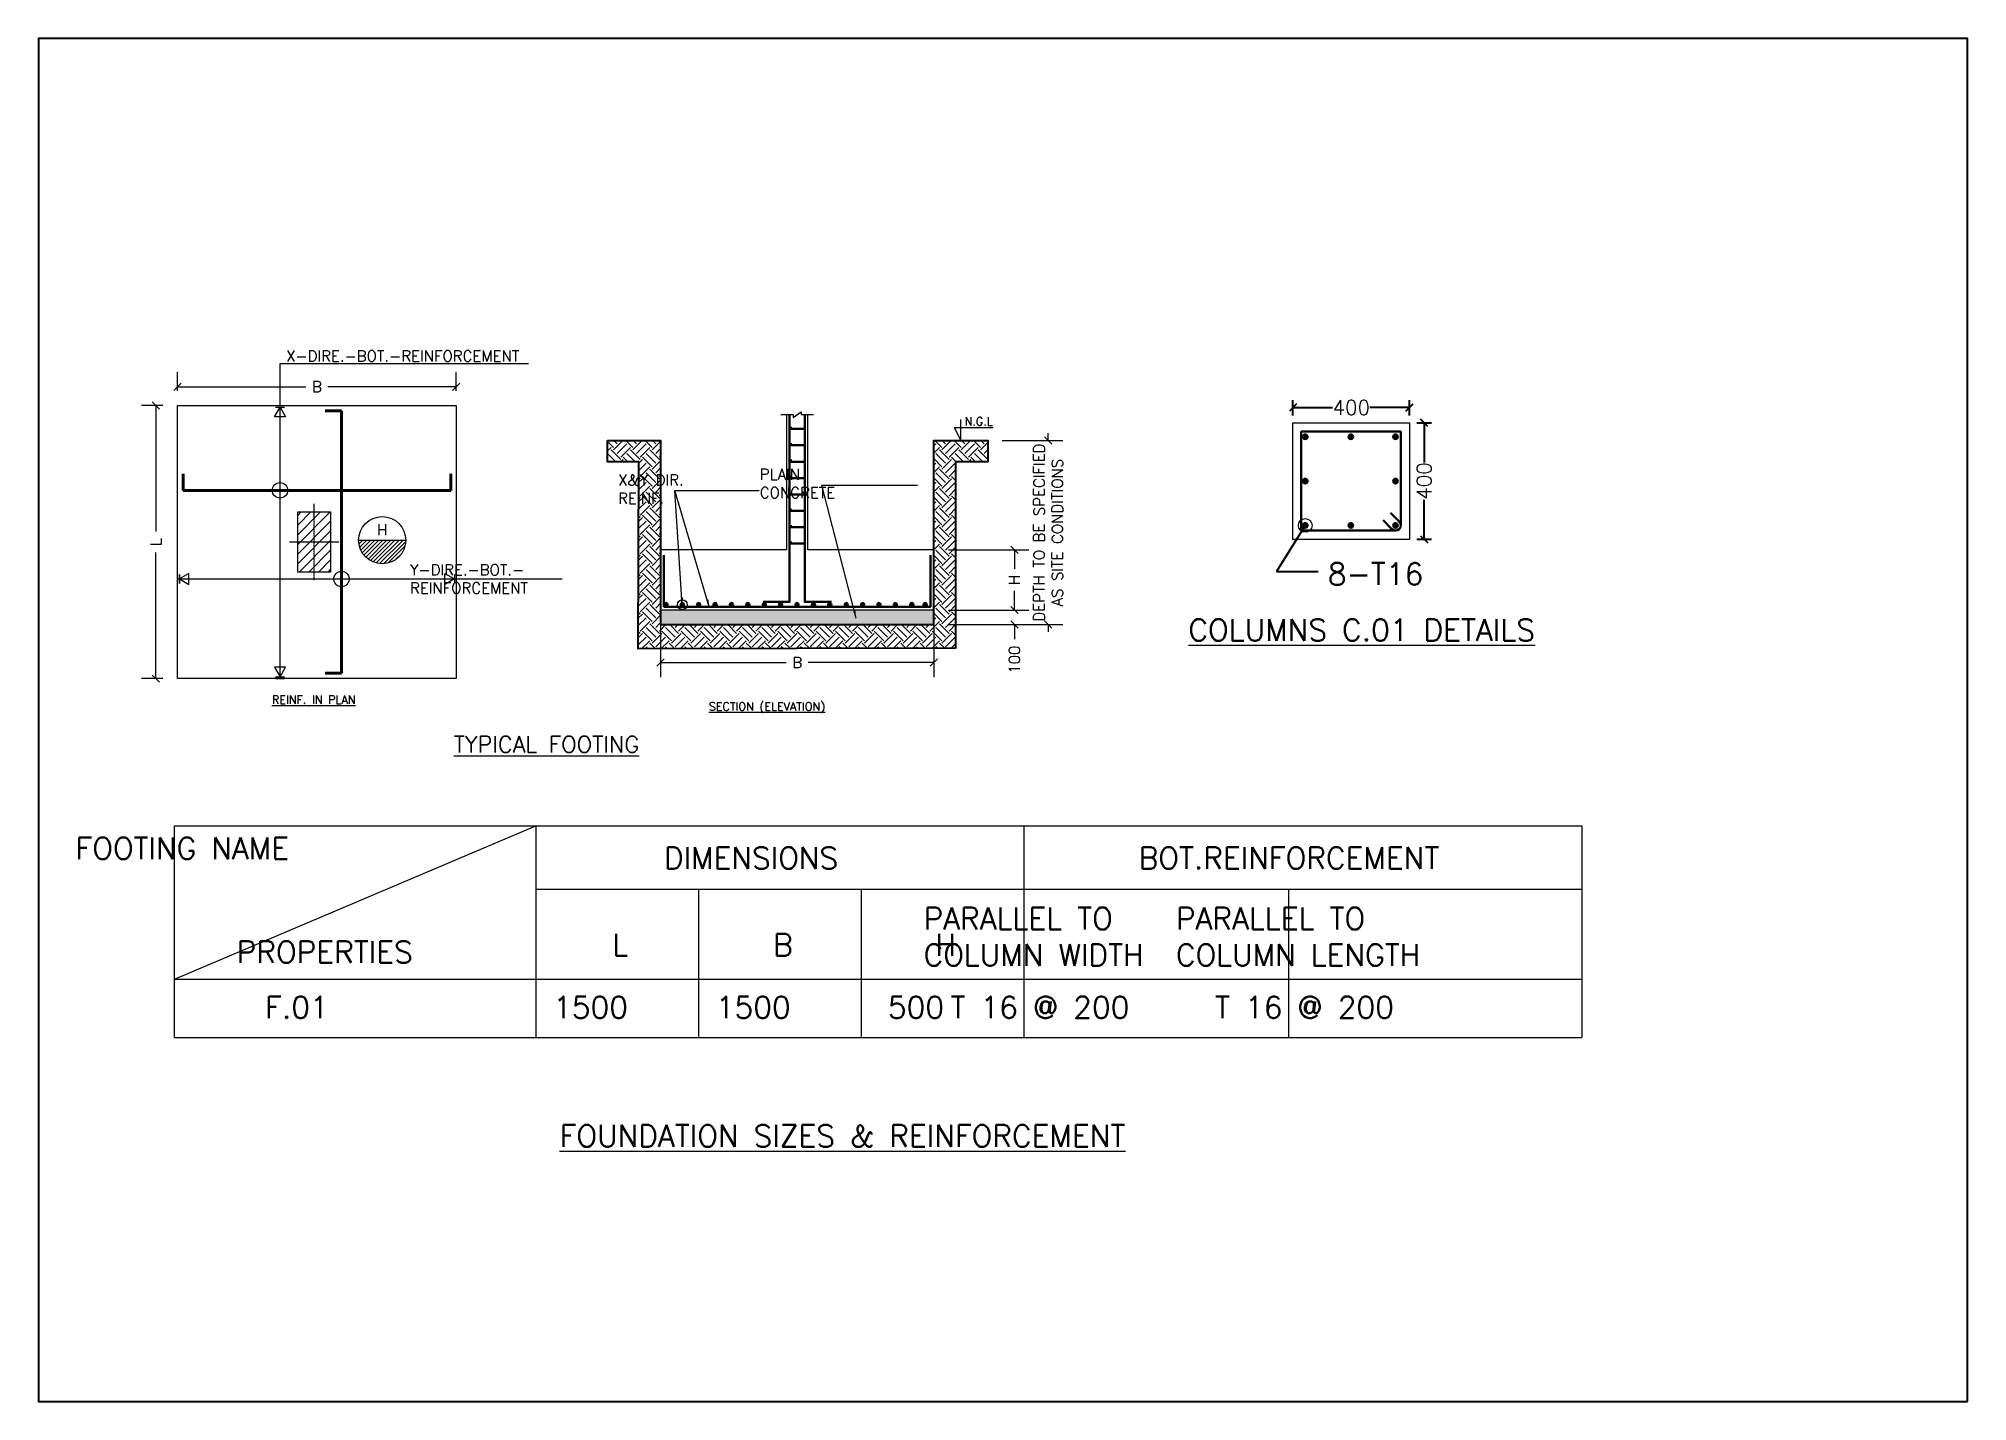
# Model space of a CAD drawing. Header units: millimetres. Extents: x 5119 to 442966, y -339486 to 193490.
# Drawn here: x 70506 to 83744, y 133569 to 142919 of the extents above; entities that cross this region are included whole.
import ezdxf

# ---------------------------------------------------------------- set-up
doc = ezdxf.new("R2010")
doc.units = ezdxf.units.MM
doc.header["$LTSCALE"] = 10
doc.header["$PDMODE"] = 34
doc.linetypes.add('center', pattern=[13.75, 9.75, -1.5, 1, -1.5])
doc.layers.add('LOGO', color=250, linetype='Continuous')
for name, color, linetype, lineweight in [('STR-CL', 1, 'center', 9), ('STR-CONC_IN_SEC', 7, 'Continuous', 15), ('STR-DIM', 1, 'Continuous', 9), ('STR-HATCH', 4, 'Continuous', 9), ('STR-REINF', 7, 'Continuous', 40), ('STR-REINF_IN_SEC', 7, 'Continuous', 30), ('STR-REINF_LEADER', 7, 'Continuous', 9), ('STR-TEXT', 7, 'Continuous', 9)]:
    doc.layers.add(name, color=color, linetype=linetype, lineweight=lineweight)
doc.styles.add('MINA_CM_S', font='romans.shx', dxfattribs={"height": 15})
doc.styles.add('MINA_CM_X-SEC_S', font='romans.shx', dxfattribs={"height": 7.5})
doc.styles.add('MINA_MM_X-SEC', font='romans.shx', dxfattribs={"height": 125})
doc.styles.add('MINA_MM_X-SEC_50', font='romans.shx', dxfattribs={"height": 100})
doc.styles.add('MINA_MM_X-SEC_S', font='romans.shx', dxfattribs={"height": 75, "bigfont": '@extfont2.shx'})
doc.styles.add('MINA_MM_X-SEC_SMALLER', font='romans.shx', dxfattribs={"height": 75, "bigfont": '@extfont2.shx'})
doc.dimstyles.new('MINA_MM_X-SEC_50', dxfattribs={"dimtxt": 100, "dimasz": 50, "dimexe": 50, "dimexo": 50, "dimgap": 0, "dimtad": 0, "dimdec": 0, "dimlfac": 0.5, "dimzin": 0, "dimdsep": 46, "dimtxsty": 'MINA_MM_X-SEC_50', "dimblk": 'OBLIQUE', "dimcen": 90, "dimclrt": 7, "dimadec": 0, "dimazin": 0, "dimtfac": 1, "dimtdec": 0, "dimtofl": 0, "dimtmove": 0, "dimatfit": 0, "dimfxl": 1, "dimtolj": 1, "dimtzin": 0, "dimarcsym": 0})
doc.dimstyles.new('MINA_MM_X-SEC_S', dxfattribs={"dimtxt": 75, "dimasz": 50, "dimexe": 100, "dimexo": 100, "dimgap": 50, "dimtad": 0, "dimdec": 0, "dimzin": 0, "dimdsep": 46, "dimtxsty": 'MINA_MM_X-SEC_S', "dimblk": 'OBLIQUE', "dimcen": 0.09, "dimclrd": 256, "dimclre": 256, "dimclrt": 7, "dimadec": 0, "dimazin": 0, "dimtfac": 1, "dimtdec": 0, "dimtix": 1, "dimtofl": 0, "dimtmove": 0, "dimatfit": 0, "dimfxl": 1, "dimtolj": 1, "dimtzin": 0, "dimlwd": -1, "dimlwe": -1, "dimarcsym": 0})

msp = doc.modelspace()

# ---------------------------------------------------------------- texts
at = {"layer": 'STR-TEXT'}
for s, insert, char_height, attachment_point, style in [('\\A1;X-DIRE.-BOT.-REINFORCEMENT', (73004.5, 140741.8), 75, 5, 'MINA_MM_X-SEC_SMALLER'), ('\\A1;\\pxql;N.G.L', (76861.5, 140321.3), 56.25, 1, 'MINA_CM_X-SEC_S'), ('\\A1;\\pxql;X&Y DIR.\\PREINF.', (74933.4, 139928.1), 75, 3, 'MINA_MM_X-SEC_SMALLER'), ('\\A1;\\pxql;PLAIN\\PCONCRETE', (75972.9, 139966.9), 75, 3, 'MINA_MM_X-SEC_SMALLER'), ('\\A1;H', (72863.2, 139550), 75, 5, 'MINA_MM_X-SEC_SMALLER'), ('\\A1;\\pxql;Y-DIRE.-BOT.-\\PREINFORCEMENT', (73459.6, 139211.9), 75, 5, 'MINA_MM_X-SEC_SMALLER'), ('\\A1;8-T16', (79354.1, 139321.7), 150, 1, 'MINA_CM_X-SEC_S'), ('\\A1;{\\LCOLUMNS C.01 DETAILS}', (78397.5, 138937.3), 150, 1, 'MINA_CM_S'), ('\\A1;{\\LREINF. IN PLAN}', (72394.2, 138383.8), 56.25, 5, 'MINA_CM_X-SEC_S'), ('\\A1;{\\LSECTION (ELEVATION)}', (75504.7, 138327.8), 56.25, 5, 'MINA_CM_X-SEC_S'), ('\\A1;{\\LTYPICAL FOOTING}', (73355, 138133.3), 112.5, 1, 'MINA_CM_S'), ('\\A1;\\pxql;FOOTING NAME', (71492.1, 137363.8), 150, 5, 'MINA_MM_X-SEC'), ('\\A1;DIMENSIONS', (75395.9, 137297.2), 150, 5, 'MINA_MM_X-SEC'), ('\\A1;BOT.REINFORCEMENT', (79087.9, 137297.2), 150, 5, 'MINA_MM_X-SEC'), ('\\A1;\\pxql;PARALLEL TO\\PCOLUMN WIDTH', (77335.1, 136757.1), 150, 5, 'MINA_MM_X-SEC'), ('\\A1;\\pxql;PARALLEL TO\\PCOLUMN LENGTH', (79150.5, 136757.1), 150, 5, 'MINA_MM_X-SEC'), ('\\A1;L', (74498.1, 136701.7), 150, 5, 'MINA_MM_X-SEC'), ('\\A1;B', (75615, 136701.7), 150, 5, 'MINA_MM_X-SEC'), ('\\A1;H', (76731.9, 136701.7), 150, 5, 'MINA_MM_X-SEC'), ('\\A1;\\pxql;PROPERTIES', (72470, 136652.2), 150, 5, 'MINA_MM_X-SEC'), ('\\A1;\\pxql;F.01', (72278.6, 136273.4), 150, 5, 'MINA_MM_X-SEC'), ('\\A1;\\pxql;1500', (74294, 136273.4), 150, 5, 'MINA_MM_X-SEC'), ('\\A1;\\pxql;1500', (75410.8, 136273.4), 150, 5, 'MINA_MM_X-SEC'), ('\\A1;\\pxql;500', (76527.7, 136273.4), 150, 5, 'MINA_MM_X-SEC'), ('\\A1;\\pxql;T 16 @ 200', (77378.4, 136273.4), 150, 5, 'MINA_MM_X-SEC'), ('\\A1;\\pxql;T 16 @ 200', (79193.8, 136273.4), 150, 5, 'MINA_MM_X-SEC'), ('\\A1;{\\LFOUNDATION SIZES & REINFORCEMENT}', (74081.9, 135465.8), 150, 1, 'MINA_CM_S')]:
    msp.add_mtext(s, dxfattribs=dict(at, insert=insert, char_height=char_height, attachment_point=attachment_point, style=style))

# ---------------------------------------------------------------- blocks, each defined once
blk = doc.blocks.new('_Oblique')
at = {"color": 0, "linetype": 'ByBlock', "lineweight": -2}
blk.add_line((-0.5, -0.5), (0.5, 0.5), dxfattribs=at)
blk = doc.blocks.new('*D215')
at = {"layer": 'Defpoints', "color": 0, "transparency": 16777216}
for p in [(74775, 138999), (76650, 138999), (76650, 138639)]:
    blk.add_point(p, dxfattribs=at)
at = {"layer": 'STR-DIM', "transparency": 16777216}
for p, q in [((74775, 138899), (74775, 138539)), ((76650, 138899), (76650, 138539)), ((74775, 138639), (75637, 138639)), ((76650, 138639), (75787, 138639))]:
    blk.add_line(p, q, dxfattribs=at)
at = {"layer": 'STR-DIM', "transparency": 16777216, "xscale": 50, "yscale": 50, "zscale": 50, "rotation": 180}
blk.add_blockref('_Oblique', (74775, 138639), dxfattribs=at)
at = {"layer": 'STR-DIM', "transparency": 16777216, "xscale": 50, "yscale": 50, "zscale": 50}
blk.add_blockref('_Oblique', (76650, 138639), dxfattribs=at)
at = {"layer": 'STR-DIM', "color": 7, "transparency": 16777216, "insert": (75712, 138639), "char_height": 75, "attachment_point": 5, "style": 'MINA_MM_X-SEC_S'}
blk.add_mtext('\\A1;B', dxfattribs=at)
blk = doc.blocks.new('BAR')
at = {"layer": 'STR-HATCH'}
h = blk.add_hatch(dxfattribs=at)
h.set_pattern_fill('ANSI31', color=256, scale=20)
h.set_pattern_definition([(45, (0, 0), (-1.76777, 1.76777), [])])
edge = h.paths.add_edge_path()
edge.add_arc((0, 0), 12.5, 0, 360)
at = {"layer": 'STR-REINF_IN_SEC'}
blk.add_circle((0, 0), 12.5, dxfattribs=at)
blk = doc.blocks.new('*D216')
at = {"layer": 'Defpoints', "color": 0, "transparency": 16777216}
for p in [(76650, 138999), (77203, 138999), (76650, 138899)]:
    blk.add_point(p, dxfattribs=at)
at = {"layer": 'STR-DIM', "transparency": 16777216}
for p, q in [((76750, 138999), (77303, 138999)), ((77203, 138999), (77203, 139049)), ((76750, 138899), (77303, 138899)), ((77203, 138899), (77203, 138799))]:
    blk.add_line(p, q, dxfattribs=at)
at = {"layer": 'STR-DIM', "transparency": 16777216, "xscale": 50, "yscale": 50, "zscale": 50}
for p, rotation in [((77203, 138999), 270), ((77203, 138899), 90)]:
    blk.add_blockref('_Oblique', p, dxfattribs=dict(at, rotation=rotation))
at = {"layer": 'STR-DIM', "color": 7, "transparency": 16777216, "insert": (77203, 138658), "char_height": 75, "attachment_point": 5, "rotation": 90, "style": 'MINA_MM_X-SEC_S'}
blk.add_mtext('\\A1;100', dxfattribs=at)
blk = doc.blocks.new('*D217')
at = {"layer": 'Defpoints', "color": 0, "transparency": 16777216}
for p in [(76650, 139412), (76650, 138999), (77203, 138999)]:
    blk.add_point(p, dxfattribs=at)
at = {"layer": 'STR-DIM', "transparency": 16777216}
for p, q in [((76750, 139412), (77303, 139412)), ((77203, 139412), (77203, 139281)), ((76750, 138999), (77303, 138999)), ((77203, 138999), (77203, 139131))]:
    blk.add_line(p, q, dxfattribs=at)
at = {"layer": 'STR-DIM', "transparency": 16777216, "xscale": 50, "yscale": 50, "zscale": 50}
for p, rotation in [((77203, 139412), 90), ((77203, 138999), 270)]:
    blk.add_blockref('_Oblique', p, dxfattribs=dict(at, rotation=rotation))
at = {"layer": 'STR-DIM', "color": 7, "transparency": 16777216, "insert": (77203, 139206), "char_height": 75, "attachment_point": 5, "rotation": 90, "style": 'MINA_MM_X-SEC_S'}
blk.add_mtext('\\A1;H', dxfattribs=at)
blk = doc.blocks.new('*D218')
at = {"layer": 'Defpoints', "color": 0, "transparency": 16777216}
for p in [(77020, 140162), (77435, 140162), (76650, 138899)]:
    blk.add_point(p, dxfattribs=at)
at = {"layer": 'STR-DIM', "transparency": 16777216}
for p, q in [((77435, 140162), (77435, 140212)), ((77120, 140162), (77535, 140162)), ((76750, 138899), (77535, 138899)), ((77435, 138899), (77435, 138849))]:
    blk.add_line(p, q, dxfattribs=at)
at = {"layer": 'STR-DIM', "transparency": 16777216, "xscale": 50, "yscale": 50, "zscale": 50}
for p, rotation in [((77435, 140162), 270), ((77435, 138899), 90)]:
    blk.add_blockref('_Oblique', p, dxfattribs=dict(at, rotation=rotation))
at = {"layer": 'STR-DIM', "color": 7, "transparency": 16777216, "insert": (77435, 139531), "char_height": 75, "attachment_point": 5, "rotation": 90, "style": 'MINA_MM_X-SEC_S'}
blk.add_mtext('\\A1;DEPTH TO BE SPECIFIED \\PAS SITE CONDITIONS', dxfattribs=at)
blk = doc.blocks.new('*U188')
at = {"layer": 'STR-REINF_IN_SEC', "xscale": 0.1280000000000517, "yscale": 0.1280000000000517, "zscale": 0.1280000000000517}
blk.add_blockref('BAR', (0, 0), dxfattribs=at)
blk = doc.blocks.new('*U213')
at = {"color": 0, "linetype": 'ByBlock', "lineweight": -2, "transparency": 16777216, "xscale": 7.500000000000002, "yscale": 7.500000000000002, "zscale": 7.500000000000002}
blk.add_blockref('*U188', (0, 0), dxfattribs=at)
blk = doc.blocks.new('*U214')
at = {"layer": 'STR-DIM', "color": 0, "linetype": 'ByBlock', "lineweight": -2, "transparency": 16777216}
for p in [(0, 0), (112.5, 0), (225, 0), (337.5, 0), (450, 0), (562.5, 0), (675, 0), (787.5, 0), (900, 0), (1012.5, 0), (1125, 0), (1237.5, 0), (1350, 0), (1462.5, 0), (1575, 0), (1687.5, 0)]:
    blk.add_blockref('*U213', p, dxfattribs=at)
blk = doc.blocks.new('*D219')
at = {"layer": 'Defpoints', "color": 0, "transparency": 16777216}
for p in [(73372, 140531), (71459, 140403), (73372, 140403)]:
    blk.add_point(p, dxfattribs=at)
at = {"layer": 'STR-DIM', "transparency": 16777216}
for p, q in [((71459, 140503), (71459, 140631)), ((73372, 140503), (73372, 140631)), ((71459, 140531), (72341, 140531)), ((73372, 140531), (72491, 140531))]:
    blk.add_line(p, q, dxfattribs=at)
at = {"layer": 'STR-DIM', "transparency": 16777216, "xscale": 50, "yscale": 50, "zscale": 50, "rotation": 180}
blk.add_blockref('_Oblique', (71459, 140531), dxfattribs=at)
at = {"layer": 'STR-DIM', "transparency": 16777216, "xscale": 50, "yscale": 50, "zscale": 50}
blk.add_blockref('_Oblique', (73372, 140531), dxfattribs=at)
at = {"layer": 'STR-DIM', "color": 7, "transparency": 16777216, "insert": (72416, 140531), "char_height": 75, "attachment_point": 5, "style": 'MINA_MM_X-SEC_S'}
blk.add_mtext('\\A1;B', dxfattribs=at)
blk = doc.blocks.new('*D220')
at = {"layer": 'Defpoints', "color": 0, "transparency": 16777216}
for p in [(71459, 140403), (71311, 138528), (71459, 138528)]:
    blk.add_point(p, dxfattribs=at)
at = {"layer": 'STR-DIM', "transparency": 16777216}
for p, q in [((71359, 140403), (71211, 140403)), ((71311, 140403), (71311, 139537)), ((71311, 138528), (71311, 139394)), ((71359, 138528), (71211, 138528))]:
    blk.add_line(p, q, dxfattribs=at)
at = {"layer": 'STR-DIM', "transparency": 16777216, "xscale": 50, "yscale": 50, "zscale": 50}
for p, rotation in [((71311, 140403), 90), ((71311, 138528), 270)]:
    blk.add_blockref('_Oblique', p, dxfattribs=dict(at, rotation=rotation))
at = {"layer": 'STR-DIM', "color": 7, "transparency": 16777216, "insert": (71311, 139466), "char_height": 75, "attachment_point": 5, "rotation": 90, "style": 'MINA_MM_X-SEC_S'}
blk.add_mtext('\\A1;L', dxfattribs=at)
blk = doc.blocks.new('CIRLCE')
at = {"layer": 'STR-DIM', "ltscale": 0.1}
blk.add_circle((0, 0), 125, dxfattribs=at)
blk = doc.blocks.new('LARGE_ARROW')
at = {"layer": 'STR-DIM', "color": 7, "lineweight": 9}
for p, q in [((0, -74), (0, 74)), ((30, 0), (185, 89)), ((30, -74), (30, 74)), ((185, -89), (30, 0)), ((185, 89), (185, -89))]:
    blk.add_line(p, q, dxfattribs=at)
blk = doc.blocks.new('*D296')
at = {"layer": 'Defpoints', "color": 0, "transparency": 16777216}
for p in [(79915, 140284), (79915, 139484), (80015, 139484)]:
    blk.add_point(p, dxfattribs=at)
at = {"layer": 'STR-DIM', "color": 0, "lineweight": -2, "transparency": 16777216}
for p, q in [((79965, 140284), (80065, 140284)), ((80015, 140284), (80015, 140012)), ((80015, 139484), (80015, 139755)), ((79965, 139484), (80065, 139484))]:
    blk.add_line(p, q, dxfattribs=at)
at = {"layer": 'STR-DIM', "color": 0, "lineweight": -2, "transparency": 16777216, "xscale": 50, "yscale": 50, "zscale": 50}
for p, rotation in [((80015, 140284), 90), ((80015, 139484), 270)]:
    blk.add_blockref('_Oblique', p, dxfattribs=dict(at, rotation=rotation))
at = {"layer": 'STR-DIM', "color": 7, "transparency": 16777216, "insert": (80015, 139884), "char_height": 100, "attachment_point": 5, "rotation": 90, "style": 'MINA_MM_X-SEC_50'}
blk.add_mtext('\\A1;400', dxfattribs=at)
blk = doc.blocks.new('*D297')
at = {"layer": 'Defpoints', "color": 0, "transparency": 16777216}
for p in [(79915, 140388), (79115, 140284), (79915, 140284)]:
    blk.add_point(p, dxfattribs=at)
at = {"layer": 'STR-DIM', "color": 0, "lineweight": -2, "transparency": 16777216}
for p, q in [((79115, 140334), (79115, 140438)), ((79115, 140388), (79386, 140388)), ((79915, 140388), (79643, 140388)), ((79915, 140334), (79915, 140438))]:
    blk.add_line(p, q, dxfattribs=at)
at = {"layer": 'STR-DIM', "color": 0, "lineweight": -2, "transparency": 16777216, "xscale": 50, "yscale": 50, "zscale": 50, "rotation": 180}
blk.add_blockref('_Oblique', (79115, 140388), dxfattribs=at)
at = {"layer": 'STR-DIM', "color": 0, "lineweight": -2, "transparency": 16777216, "xscale": 50, "yscale": 50, "zscale": 50}
blk.add_blockref('_Oblique', (79915, 140388), dxfattribs=at)
at = {"layer": 'STR-DIM', "color": 7, "transparency": 16777216, "insert": (79515, 140388), "char_height": 100, "attachment_point": 5, "style": 'MINA_MM_X-SEC_50'}
blk.add_mtext('\\A1;400', dxfattribs=at)

# ---------------------------------------------------------------- dimensions: what is measured, and where the dimension line sits
at = {"layer": 'STR-DIM'}
for base, p1, p2, picture, middle in [((73372, 140530.8), (71459.5, 140403.1), (73372, 140403.1), '*D219', (72415.7, 140530.8)), ((76649.6, 138638.5), (74774.6, 138999.4), (76649.6, 138999.4), '*D215', (75712.1, 138638.5))]:
    dim = msp.add_linear_dim(base=base, p1=p1, p2=p2, text='B', dimstyle='MINA_MM_X-SEC_S', dxfattribs=at)
    dim.commit()
    dim.dimension.update_dxf_attribs({"geometry": picture, "text_midpoint": middle})
for base, p1, p2, text, picture, middle in [((71310.5, 138528.1), (71459.5, 140403.1), (71459.5, 138528.1), 'L', '*D220', (71310.5, 139465.6)), ((77202.5, 138999.4), (76649.6, 139411.9), (76649.6, 138999.4), 'H', '*D217', (77202.5, 139205.6))]:
    dim = msp.add_linear_dim(base=base, p1=p1, p2=p2, angle=90, text=text, dimstyle='MINA_MM_X-SEC_S', dxfattribs=at)
    dim.commit()
    dim.dimension.update_dxf_attribs({"geometry": picture, "text_midpoint": middle})
dim = msp.add_linear_dim(base=(79914.6, 140388.4), p1=(79114.6, 140283.6), p2=(79914.6, 140283.6), dimstyle='MINA_MM_X-SEC_50', dxfattribs=at)
dim.commit()
dim.dimension.update_dxf_attribs({"geometry": '*D297', "text_midpoint": (79514.6, 140388.4)})
dim = msp.add_linear_dim(base=(77434.7, 140161.9), p1=(76649.6, 138899.4), p2=(77019.9, 140161.9), angle=270, text='DEPTH TO BE SPECIFIED \\PAS SITE CONDITIONS', dimstyle='MINA_MM_X-SEC_S', override={"dimtxt": 75}, dxfattribs=at)
dim.commit()
dim.dimension.update_dxf_attribs({"geometry": '*D218', "text_midpoint": (77434.7, 139530.6)})
dim = msp.add_linear_dim(base=(80015, 139483.6), p1=(79914.6, 140283.6), p2=(79914.6, 139483.6), angle=270, dimstyle='MINA_MM_X-SEC_50', dxfattribs=at)
dim.commit()
dim.dimension.update_dxf_attribs({"geometry": '*D296', "text_midpoint": (80015, 139883.6)})
dim = msp.add_linear_dim(base=(77202.5, 138999.4), p1=(76649.6, 138899.4), p2=(76649.6, 138999.4), angle=270, dimstyle='MINA_MM_X-SEC_S', dxfattribs=at)
dim.commit()
dim.dimension.update_dxf_attribs({"geometry": '*D216', "text_midpoint": (77202.5, 138658.3), "dimtype": 160})

# ---------------------------------------------------------------- hatches: boundary and pattern name
at = {"layer": 'STR-HATCH'}
h = msp.add_hatch(dxfattribs=at)
h.set_pattern_fill('EARTH', color=256, scale=375, angle=45)
h.set_pattern_definition([(45, (21070.12, 190296.82), (1e-14, 132.58252), [93.75, -93.75]), (45, (21045.26, 190321.68), (1e-14, 132.58252), [93.75, -93.75]), (45, (21020.4, 190346.54), (1e-14, 132.58252), [93.75, -93.75]), (135, (21020.4, 190363.11), (-132.58252, 1e-14), [93.75, -93.75]), (135, (21045.26, 190387.97), (-132.58252, 1e-14), [93.75, -93.75]), (135, (21070.12, 190412.83), (-132.58252, 1e-14), [93.75, -93.75])])
h.paths.add_polyline_path([(74410.9, 140161.9), (74774.6, 140161.9), (74774.6, 138899.4), (76649.6, 138899.4), (76649.6, 140161.9), (77019.9, 140161.9), (77019.9, 140015.6), (76799.6, 140015.6), (76799.6, 138736.3), (76799.6, 138736.3), (76799.6, 138736.3), (74620.7, 138732.4), (74624.6, 140015.6), (74410.9, 140015.6)])
h = msp.add_hatch(dxfattribs=at)
h.set_pattern_fill('ANSI31', color=256, scale=375)
h.set_pattern_definition([(45, (32716.536, 177044.57), (-33.14563, 33.14563), [])])
h.paths.add_polyline_path([(72284.5, 139671.9), (72509.5, 139671.9), (72509.5, 139259.4), (72284.5, 139259.4)])
h = msp.add_hatch(dxfattribs=at)
h.set_pattern_fill('ANSI31', color=256, scale=156.25)
h.set_pattern_definition([(45, (-28765.065, 647419.706), (-13.8106793, 13.8106793), [])])
h.paths.add_polyline_path([(72702.4, 139478, 1), (73025.9, 139478)])
h = msp.add_hatch(dxfattribs=at)
h.set_pattern_fill('AR-CONC', color=256, scale=3.75)
h.set_pattern_definition([(50, (-88446.977, 718328.02), (26.89725685, -2.3532051), [2.8125, -30.9375]), (355, (-88446.977, 718328.02), (-5.203175, 28.207205), [2.25, -24.75]), (100.4514445, (-88444.736, 718327.824), (21.6940818, 25.8539997), [2.3902572, -26.2928292]), (46.1842, (-88446.977, 718335.52), (40.0215499, -6.206973), [4.21875, -46.40625]), (96.6356355, (-88443.642, 718335.003), (35.049823, 36.5294475), [3.5853878, -39.439266]), (351.184164, (-88446.977, 718335.52), (35.049823, 36.5294475), [3.375, -37.125]), (21, (-88443.227, 718333.645), (22.38401445, -15.0982084), [2.8125, -30.9375]), (326, (-88443.227, 718333.645), (9.124325, 27.1931267), [2.25, -24.75]), (71.4514447, (-88441.362, 718332.387), (31.5083391, 12.0949182), [2.3902571, -26.2928292]), (37.5, (-88446.977, 718328.02), (0.45599457, 12.48351952), [0, -24.45, 0, -25.125, 0, -24.84375]), (7.5, (-88446.977, 718328.02), (9.86510765, 14.7904392), [0, -14.325, 0, -23.8875, 0, -9.46875]), (327.5, (-88455.34, 718328.02), (20.01834136, -0.84580769), [0, -9.375, 0, -29.25, 0, -38.8125]), (317.5, (-88459.09, 718328.02), (21.86948135, 3.75393684), [0, -12.1875, 0, -19.425, 0, -27.5625])])
h.paths.add_polyline_path([(74774.6, 138999.4), (76649.6, 138999.4), (76649.6, 138899.4), (74774.6, 138899.4)])

# ---------------------------------------------------------------- linework, layer by layer
at = {"layer": 'Defpoints'}
msp.add_lwpolyline([(74410.9, 140161.9), (74774.6, 140161.9), (74774.6, 138899.4), (74774.6, 138899.4), (74774.6, 138899.4), (76649.6, 138899.4), (76649.6, 138899.4), (76649.6, 138899.4), (76649.6, 140161.9), (77019.9, 140161.9), (77019.9, 140015.6), (76799.6, 140015.6), (76799.6, 138736.3), (76799.6, 138736.3), (76799.6, 138736.3), (74620.7, 138732.4), (74620.7, 138732.4), (74620.7, 138732.4), (74624.6, 140015.6), (74410.9, 140015.6)], close=True, dxfattribs=at)
at = {"layer": 'LOGO', "ltscale": 0.1}
msp.add_lwpolyline([(83743.7, 133569.3), (83743.7, 142919.4), (70505.7, 142919.4), (70505.7, 133569.3)], close=True, dxfattribs=at)
at = {"layer": 'STR-CL', "ltscale": 0.1}
for p, q in [((72397, 139203.2), (72397, 139728.2)), ((72228.2, 139465.7), (72565.7, 139465.7))]:
    msp.add_line(p, q, dxfattribs=at)
at = {"layer": 'STR-CONC_IN_SEC'}
for points in [[(71459.5, 140403.2), (73372, 140403.2), (73372, 138528.2), (71459.5, 138528.2)], [(79914.6, 140283.6), (79914.6, 139483.6), (79114.6, 139483.6), (79114.6, 140283.6)], [(72284.5, 139671.9), (72509.5, 139671.9), (72509.5, 139259.4), (72284.5, 139259.4)], [(74774.6, 138999.4), (76649.6, 138999.4), (76649.6, 138899.4), (74774.6, 138899.4)], [(74774.6, 138899.4), (76649.6, 138899.4), (76649.6, 138899.4), (74774.6, 138899.4)], [(76149.6, 138899.4), (74774.6, 138899.4), (74774.6, 138899.4), (76649.6, 138899.4)]]:
    msp.add_lwpolyline(points, close=True, dxfattribs=at)
at = {"layer": 'STR-CONC_IN_SEC', "ltscale": 3}
for points in [[(75637.8, 140339.4), (75637.8, 139411.9), (74774.6, 139411.9), (74774.6, 138999.4), (76649.6, 138999.4), (76649.6, 139411.9), (75786.3, 139411.9), (75786.3, 140339.4)], [(74410.9, 140161.9), (74774.6, 140161.9), (74774.6, 138899.4), (76649.6, 138899.4), (76649.6, 140161.9), (77019.9, 140161.9)]]:
    msp.add_lwpolyline(points, dxfattribs=at)
at = {"layer": 'STR-CONC_IN_SEC'}
msp.add_lwpolyline([(75600.5, 140339.4), (75683.9, 140339.4), (75683.9, 140320.6), (75740.2, 140358.1), (75740.2, 140339.4), (75823.6, 140339.4)], dxfattribs=at)
at = {"layer": 'STR-DIM', "ltscale": 3}
for p, q in [((76834.7, 140161.9), (76791.1, 140251.6)), ((76791.1, 140251.6), (77056.4, 140251.6)), ((76834.7, 140161.9), (76834.7, 140306.9))]:
    msp.add_line(p, q, dxfattribs=at)
at = {"layer": 'STR-DIM'}
msp.add_line((72702.4, 139478), (73025.9, 139478), dxfattribs=at)
at = {"layer": 'STR-DIM', "ltscale": 0.1}
for p, q in [((71437.7, 136466.8), (73917.5, 137518.7)), ((73917.5, 137518.7), (73917.5, 136066.8)), ((77268.1, 137518.7), (77268.1, 136066.8)), ((81096.8, 137518.7), (81096.8, 136066.8)), ((73917.5, 137084.1), (81096.8, 137084.1)), ((75034.4, 137084.1), (75034.4, 136066.8)), ((76151.3, 137084.1), (76151.3, 136066.8)), ((79083.5, 137084.1), (79083.5, 136066.8)), ((71437.7, 136466.8), (81096.8, 136466.8)), ((71437.7, 136066.8), (81096.8, 136066.8))]:
    msp.add_line(p, q, dxfattribs=at)
msp.add_lwpolyline([(71437.7, 136066.8), (71437.7, 137518.7), (81096.8, 137518.7), (81096.8, 137518.7)], dxfattribs=at)
at = {"layer": 'STR-DIM'}
for centre, radius in [((72864.1, 139478), 161.8), ((79198.8, 139579.6), 46.8), ((74923.9, 139035.5), 32.7)]:
    msp.add_circle(centre, radius, dxfattribs=at)
at = {"layer": 'STR-REINF', "ltscale": 100}
for p, q in [((72584.8, 140365.7), (72472.3, 140365.7)), ((72584.8, 138565.7), (72584.8, 140365.7)), ((71497, 139820), (71497, 139932.5)), ((73334.5, 139820), (73334.5, 139932.5)), ((71497, 139820), (73334.5, 139820)), ((72584.8, 138565.7), (72472.3, 138565.7))]:
    msp.add_line(p, q, dxfattribs=at)
at = {"layer": 'STR-REINF_IN_SEC'}
for p, q in [((75652.8, 140249.2), (75675.3, 140249.2)), ((75652.8, 140241.7), (75771.3, 140241.7)), ((75652.8, 140136.7), (75675.3, 140136.7)), ((75652.8, 140129.2), (75771.3, 140129.2)), ((75652.8, 140024.2), (75675.3, 140024.2)), ((75652.8, 140016.7), (75771.3, 140016.7)), ((75652.8, 139911.7), (75675.3, 139911.7)), ((75652.8, 139904.2), (75771.3, 139904.2)), ((75652.8, 139799.2), (75675.3, 139799.2)), ((75652.8, 139791.7), (75771.3, 139791.7)), ((75652.8, 139686.7), (75675.3, 139686.7)), ((75652.8, 139679.2), (75771.3, 139679.2)), ((79844.1, 139605.1), (79783.6, 139665.5)), ((75652.8, 139574.2), (75675.3, 139574.2)), ((75652.8, 139566.7), (75771.3, 139566.7)), ((79793.1, 139554.1), (79732.7, 139614.6)), ((75652.8, 139461.7), (75675.3, 139461.7)), ((75652.8, 139454.2), (75771.3, 139454.2)), ((74797.1, 139021.9), (74797.1, 139374.4))]:
    msp.add_line(p, q, dxfattribs=at)
for points in [[(75660.3, 140339.4), (75660.3, 139055), (75477.9, 139055)], [(75763.8, 140339.4), (75763.8, 139055), (75948.8, 139055)], [(79818.6, 139543.6), (79171.3, 139543.6), (79171.3, 140223.6), (79854.6, 140223.6), (79854.6, 139579.6)], [(74797.1, 139021.9), (74797.1, 139021.9), (76627.1, 139021.9), (76627.1, 139374.4)]]:
    msp.add_lwpolyline(points, dxfattribs=at)
msp.add_arc((79818.6, 139579.6), 36, 225, 45, dxfattribs=at)
at = {"layer": 'STR-REINF_LEADER', "ltscale": 3}
for p, q in [((72162.7, 138528.2), (72162.7, 140690.8)), ((72162.7, 140690.8), (73868.2, 140690.8)), ((71459.5, 139211.9), (74099.8, 139211.9))]:
    msp.add_line(p, q, dxfattribs=at)

# ---------------------------------------------------------------- block references
at = {"yscale": 0.4218750000000001, "zscale": 0.4218750000000001}
for name, p, xscale, rotation in [('LARGE_ARROW', (72162.7, 140403.2), 0.4218750000000001, 270), ('CIRLCE', (72584.8, 139211.9), 0.4218750000000001, 90), ('LARGE_ARROW', (71459.5, 139211.9), -0.4218750000000001, 180), ('LARGE_ARROW', (73372, 139211.9), 0.4218750000000001, 180), ('LARGE_ARROW', (72162.7, 138528.2), -0.4218750000000001, 270)]:
    msp.add_blockref(name, p, dxfattribs=dict(at, xscale=xscale, rotation=rotation))
at = {"xscale": 0.4218750000000001, "yscale": 0.4218750000000001, "zscale": 0.4218750000000001}
msp.add_blockref('CIRLCE', (72162.6, 139820), dxfattribs=at)
at = {"layer": 'STR-DIM'}
msp.add_blockref('*U214', (74811.4, 139035.5), dxfattribs=at)
at = {"layer": 'STR-REINF_IN_SEC', "yscale": 1.280000000000517, "zscale": 1.280000000000517}
for p, xscale, rotation in [((79198.8, 140187.6), -1.280000000000517, 90.00000000065124), ((79512, 140187.6), -1.280000000000517, 90.00000000065124), ((79818.6, 140187.6), 1.280000000000517, 270.0000000006513), ((79198.8, 139883.6), -1.280000000000517, 90.00000000065124), ((79818.6, 139883.6), 1.280000000000517, 270.0000000006513), ((79198.8, 139579.6), 1.280000000000517, 90.00000000065131), ((79512, 139579.6), 1.280000000000517, 89.99999999934877), ((79818.6, 139579.6), -1.280000000000517, 270.0000000006513)]:
    msp.add_blockref('BAR', p, dxfattribs=dict(at, xscale=xscale, rotation=rotation))
at = {"layer": 'STR-REINF_IN_SEC', "xscale": 0.9600000000027165, "yscale": 0.9600000000027165, "zscale": 0.9600000000027165}
msp.add_blockref('BAR', (76590.2, 139035.5), dxfattribs=at)

msp.set_redraw_order([(e.dxf.handle, doc.entitydb.next_handle()) for e in msp.query("TEXT MTEXT ATTDEF DIMENSION ARC_DIMENSION")])  # texts and dimensions are drawn at this point

# ---------------------------------------------------------------- leaders
at = {"layer": 'STR-DIM'}
for points, dimstyle in [([(74923.9, 139035.5), (74872.3, 139819.5), (75450.1, 139819.5)], 'MINA_MM_X-SEC_S'), ([(75109.2, 139021.9), (74872.3, 139819.5), (75450.1, 139819.5)], 'MINA_MM_X-SEC_S'), ([(76116.5, 138943.6), (75880.4, 139855.8), (76538.3, 139855.8)], 'MINA_MM_X-SEC_S'), ([(79198.8, 139579.6), (79002, 139263.7), (79288.2, 139263.7)], 'MINA_MM_X-SEC_50')]:
    msp.add_leader(points, dimstyle=dimstyle, dxfattribs=at)

doc.saveas('drawing.dxf')
